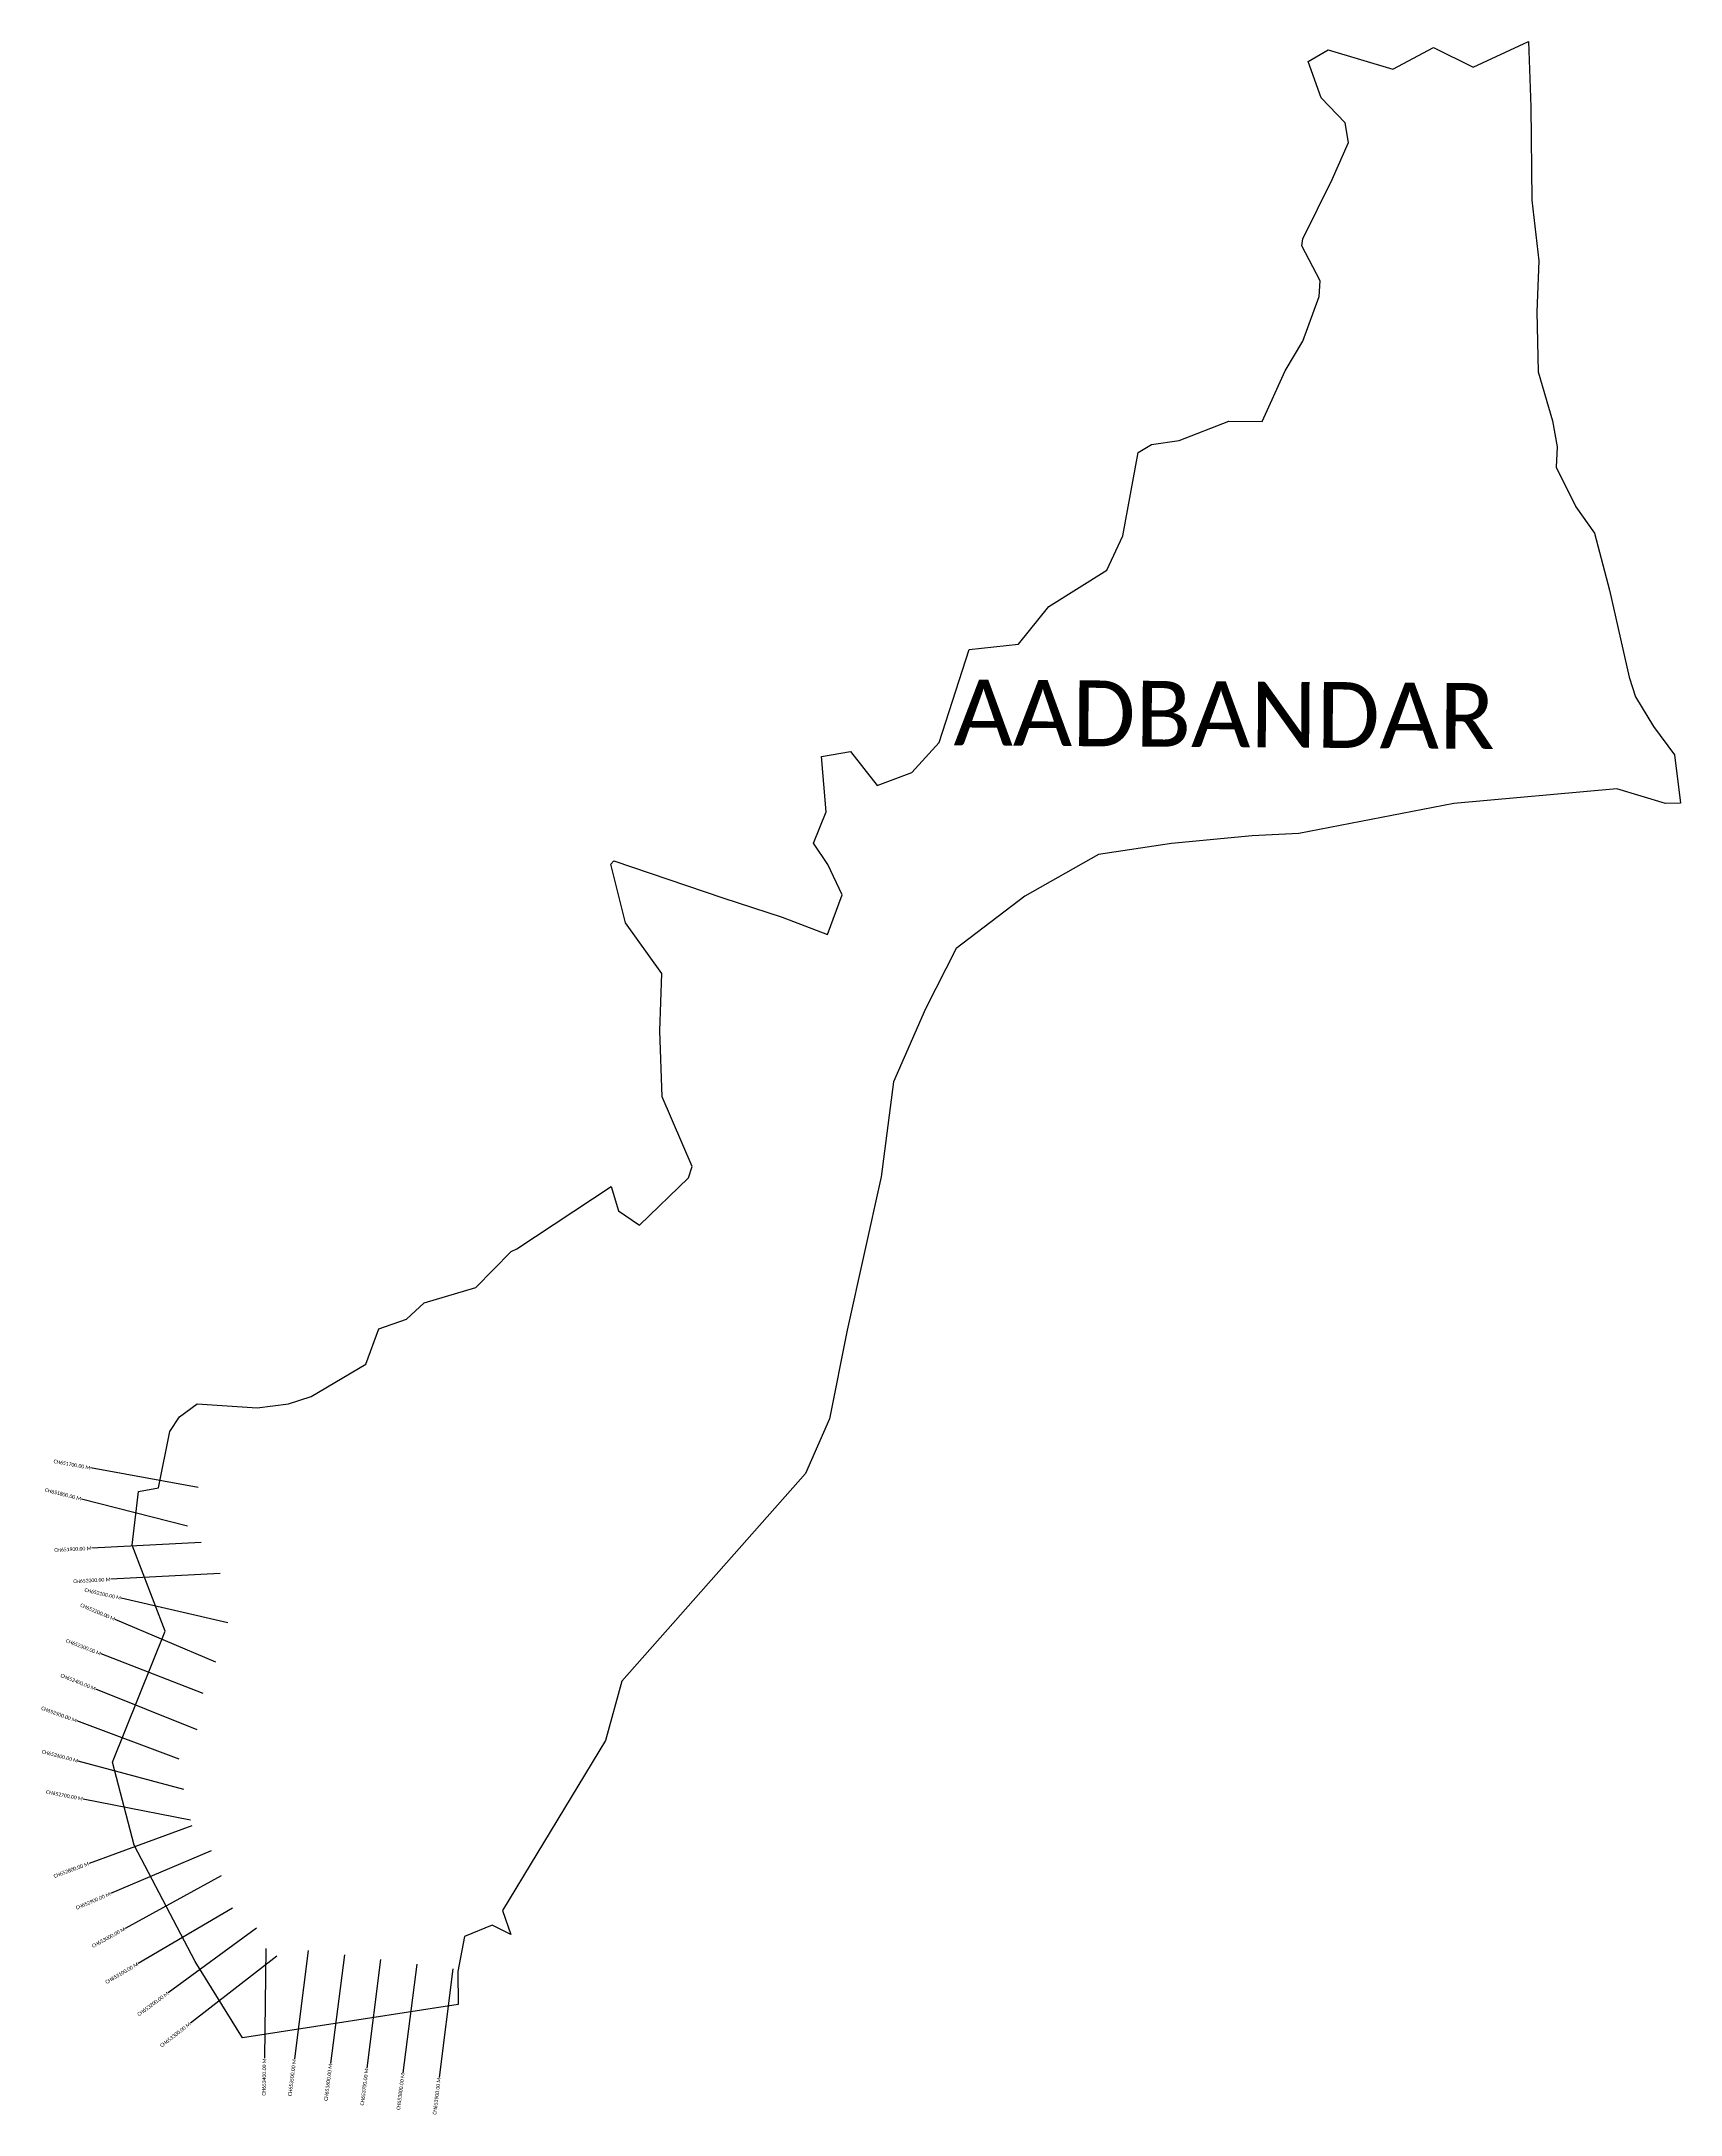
# Model space of a CAD drawing. Header units: metres. Extents: x 331611 to 336105, y 1791338 to 1797022.
import ezdxf
from ezdxf.enums import TextEntityAlignment as Align

# ---------------------------------------------------------------- set-up
doc = ezdxf.new("R2010")
doc.units = ezdxf.units.M
for name, color, linetype in [('CS', 134, 'Continuous'), ('CSMark', 6, 'Continuous'), ('village', 3, 'Continuous'), ('VILLAGE NAME', 250, 'Continuous')]:
    doc.layers.add(name, color=color, linetype=linetype)
doc.styles.add('Legend', font='calibri.ttf')

msp = doc.modelspace()

# ---------------------------------------------------------------- linework, layer by layer
at = {"layer": 'CS'}
for p, q in [((332041.3, 1793057.7), (331746.1, 1793111.1)), ((332011.5, 1792951.5), (331720.8, 1793025.8)), ((332048.9, 1792906.4), (331749.3, 1792891.2)), ((332100.9, 1792821.9), (331801.4, 1792805.7)), ((332122.3, 1792686.5), (331829.9, 1792753.7)), ((332089.3, 1792578.1), (331813.3, 1792695.6)), ((332054.5, 1792492.4), (331774.8, 1792601)), ((332038.4, 1792393.4), (331759.9, 1792504.9)), ((331988.9, 1792312.7), (331707.8, 1792417.5)), ((332001.8, 1792229.4), (331712.1, 1792307.4)), ((332019.6, 1792145.2), (331725.3, 1792203.3)), ((332023.4, 1792129.9), (331741.6, 1792026.9)), ((332076.8, 1792061.7), (331800.7, 1791944.4)), ((332104.1, 1791992.8), (331840.9, 1791848.8)), ((332135.3, 1791903.8), (331876.4, 1791752.3)), ((332200.7, 1791849.6), (331958.7, 1791672.3)), ((332256.5, 1791772.7), (332019.4, 1791588.9)), ((332226.4, 1791793.2), (332222.4, 1791493.2)), ((332342.8, 1791788.5), (332304.7, 1791490.9)), ((332442, 1791775.8), (332403.9, 1791478.2)), ((332541.2, 1791763.1), (332503.1, 1791465.5)), ((332640.4, 1791750.4), (332602.3, 1791452.8)), ((332739.5, 1791737.7), (332701.5, 1791440.1))]:
    msp.add_line(p, q, dxfattribs=at)
at = {"layer": 'village', "color": 3, "true_color": 0x00ff00}
msp.add_polyline3d([(336105.1, 1794933.5, 0), (336064.2, 1794932.5, 0), (335930.2, 1794973.1, 0), (335483.9, 1794932.8, 0), (335058.9, 1794850.2, 0), (334930.7, 1794844, 0), (334709.6, 1794823, 0), (334509.3, 1794792.5, 0), (334307.6, 1794678.7, 0), (334118.9, 1794535, 0), (334035.2, 1794369.5, 0), (333947.1, 1794169.9, 0), (333913, 1793909, 0), (333819.8, 1793489.1, 0), (333771.4, 1793245.6, 0), (333706, 1793095.5, 0), (333202, 1792526.3, 0), (333157.8, 1792363.5, 0), (332875.7, 1791898, 0), (332898.1, 1791831.7, 0), (332847, 1791857.8, 0), (332771.5, 1791826.3, 0), (332752.4, 1791730.9, 0), (332754, 1791640, 0), (332162.8, 1791548.5, 0), (332032.6, 1791758.3, 0), (331865.6, 1792077.1, 0), (331806, 1792304.8, 0), (331950.4, 1792663.6, 0), (331860, 1792899.7, 0), (331877.4, 1793046.7, 0), (331931.8, 1793056.1, 0), (331963.5, 1793210.8, 0), (331989.9, 1793250.7, 0), (332037.9, 1793286.8, 0), (332202.9, 1793276.1, 0), (332288.7, 1793287.1, 0), (332350.5, 1793307.1, 0), (332500.4, 1793395.8, 0), (332536.2, 1793492.3, 0), (332611.9, 1793519, 0), (332660.8, 1793563.6, 0), (332802.3, 1793606.1, 0), (332898.8, 1793704.6, 0), (332914.7, 1793711.6, 0), (333173, 1793882.7, 0), (333193.1, 1793815.9, 0), (333250.5, 1793776.9, 0), (333385.5, 1793906.8, 0), (333395.4, 1793937.7, 0), (333312.6, 1794128.3, 0), (333306.6, 1794309.8, 0), (333312.3, 1794466.5, 0), (333212.8, 1794605.6, 0), (333172.7, 1794766.7, 0), (333180.7, 1794775.3, 0), (333479, 1794673.6, 0), (333642, 1794620.7, 0), (333766.4, 1794573.5, 0), (333806.7, 1794682.2, 0), (333767.2, 1794765.3, 0), (333727.6, 1794823.9, 0), (333762.9, 1794910.1, 0), (333750.2, 1795061.5, 0), (333829.2, 1795074.7, 0), (333902.6, 1794982.1, 0), (333997.3, 1795017.5, 0), (334072.5, 1795099.5, 0), (334155, 1795355.1, 0), (334290.2, 1795369.2, 0), (334372.9, 1795472.6, 0), (334532.4, 1795572.7, 0), (334575.9, 1795666.5, 0), (334618, 1795895, 0), (334654.4, 1795917, 0), (334730.7, 1795927.8, 0), (334866.9, 1795980.6, 0), (334958.1, 1795979.6, 0), (335021, 1796118.5, 0), (335069.9, 1796200.5, 0), (335114.1, 1796322.2, 0), (335117, 1796365.6, 0), (335067, 1796461.7, 0), (335069.6, 1796480.5, 0), (335149.5, 1796642.9, 0), (335194.6, 1796745.1, 0), (335185.6, 1796799.1, 0), (335120.2, 1796866.8, 0), (335083.8, 1796966.9, 0), (335139.1, 1796998.7, 0), (335316, 1796945.7, 0), (335427.4, 1797005.6, 0), (335536.6, 1796951.3, 0), (335688.2, 1797021.7, 0), (335694.8, 1796842.6, 0), (335697.5, 1796586.3, 0), (335716.3, 1796420, 0), (335711.1, 1796280.4, 0), (335714.7, 1796115.9, 0), (335754.1, 1795982, 0), (335766.7, 1795910.7, 0), (335764.5, 1795854.8, 0), (335818.2, 1795746.2, 0), (335869.3, 1795673.5, 0), (335910.6, 1795517.8, 0), (335964.2, 1795279.1, 0), (335981.2, 1795225.4, 0), (336030.8, 1795144.1, 0), (336088.7, 1795065.9, 0)], close=True, dxfattribs=at)

# ---------------------------------------------------------------- texts
at = {"layer": 'CSMark', "style": 'Legend'}
for s, rotation, p in [('CH651700.00 M', 349.7418, (331745.1, 1793111.3)), ('CH651800.00 M', 345.6569, (331719.9, 1793026.1)), ('CH651900.00 M', 2.908, (331748.3, 1792891.1)), ('CH652000.00 M', 3.0976, (331800.4, 1792805.6)), ('CH652100.00 M', 347.0435, (331829, 1792754)), ('CH652200.00 M', 336.9374, (331812.3, 1792696)), ('CH652300.00 M', 338.7743, (331773.9, 1792601.4)), ('CH652400.00 M', 338.1979, (331758.9, 1792505.2)), ('CH652500.00 M', 339.5622, (331706.8, 1792417.8)), ('CH652600.00 M', 344.929, (331711.1, 1792307.6)), ('CH652700.00 M', 348.8461, (331724.3, 1792203.5)), ('CH652800.00 M', 20.0978, (331740.7, 1792026.5)), ('CH652900.00 M', 23.0232, (331799.8, 1791944)), ('CH653000.00 M', 28.6937, (331840, 1791848.3)), ('CH653100.00 M', 30.3378, (331875.5, 1791751.8)), ('CH653200.00 M', 36.2232, (331957.9, 1791671.7)), ('CH653300.00 M', 37.7918, (332018.6, 1791588.3)), ('CH653400.00 M', 89.2455, (332222.4, 1791492.2)), ('CH653500.00 M', 82.7128, (332304.6, 1791489.9)), ('CH653600.00 M', 82.7128, (332403.8, 1791477.2)), ('CH653700.00 M', 82.7128, (332503, 1791464.5)), ('CH653800.00 M', 82.7128, (332602.2, 1791451.8)), ('CH653900.00 M', 82.7128, (332701.4, 1791439.2))]:
    msp.add_text(s, height=10, rotation=rotation, dxfattribs=at).set_placement(p, align=Align.MIDDLE_RIGHT)
at = {"layer": 'VILLAGE NAME', "insert": (334113, 1795272.5), "char_height": 180.345, "attachment_point": 1, "rotation": 359.6139}
msp.add_mtext_dynamic_manual_height_columns('{\\fCalibri|b0|i0|c0|p34;AADBANDAR}', width=1779.605, gutter_width=901.7, heights=[0], dxfattribs=at)

doc.saveas('drawing.dxf')
